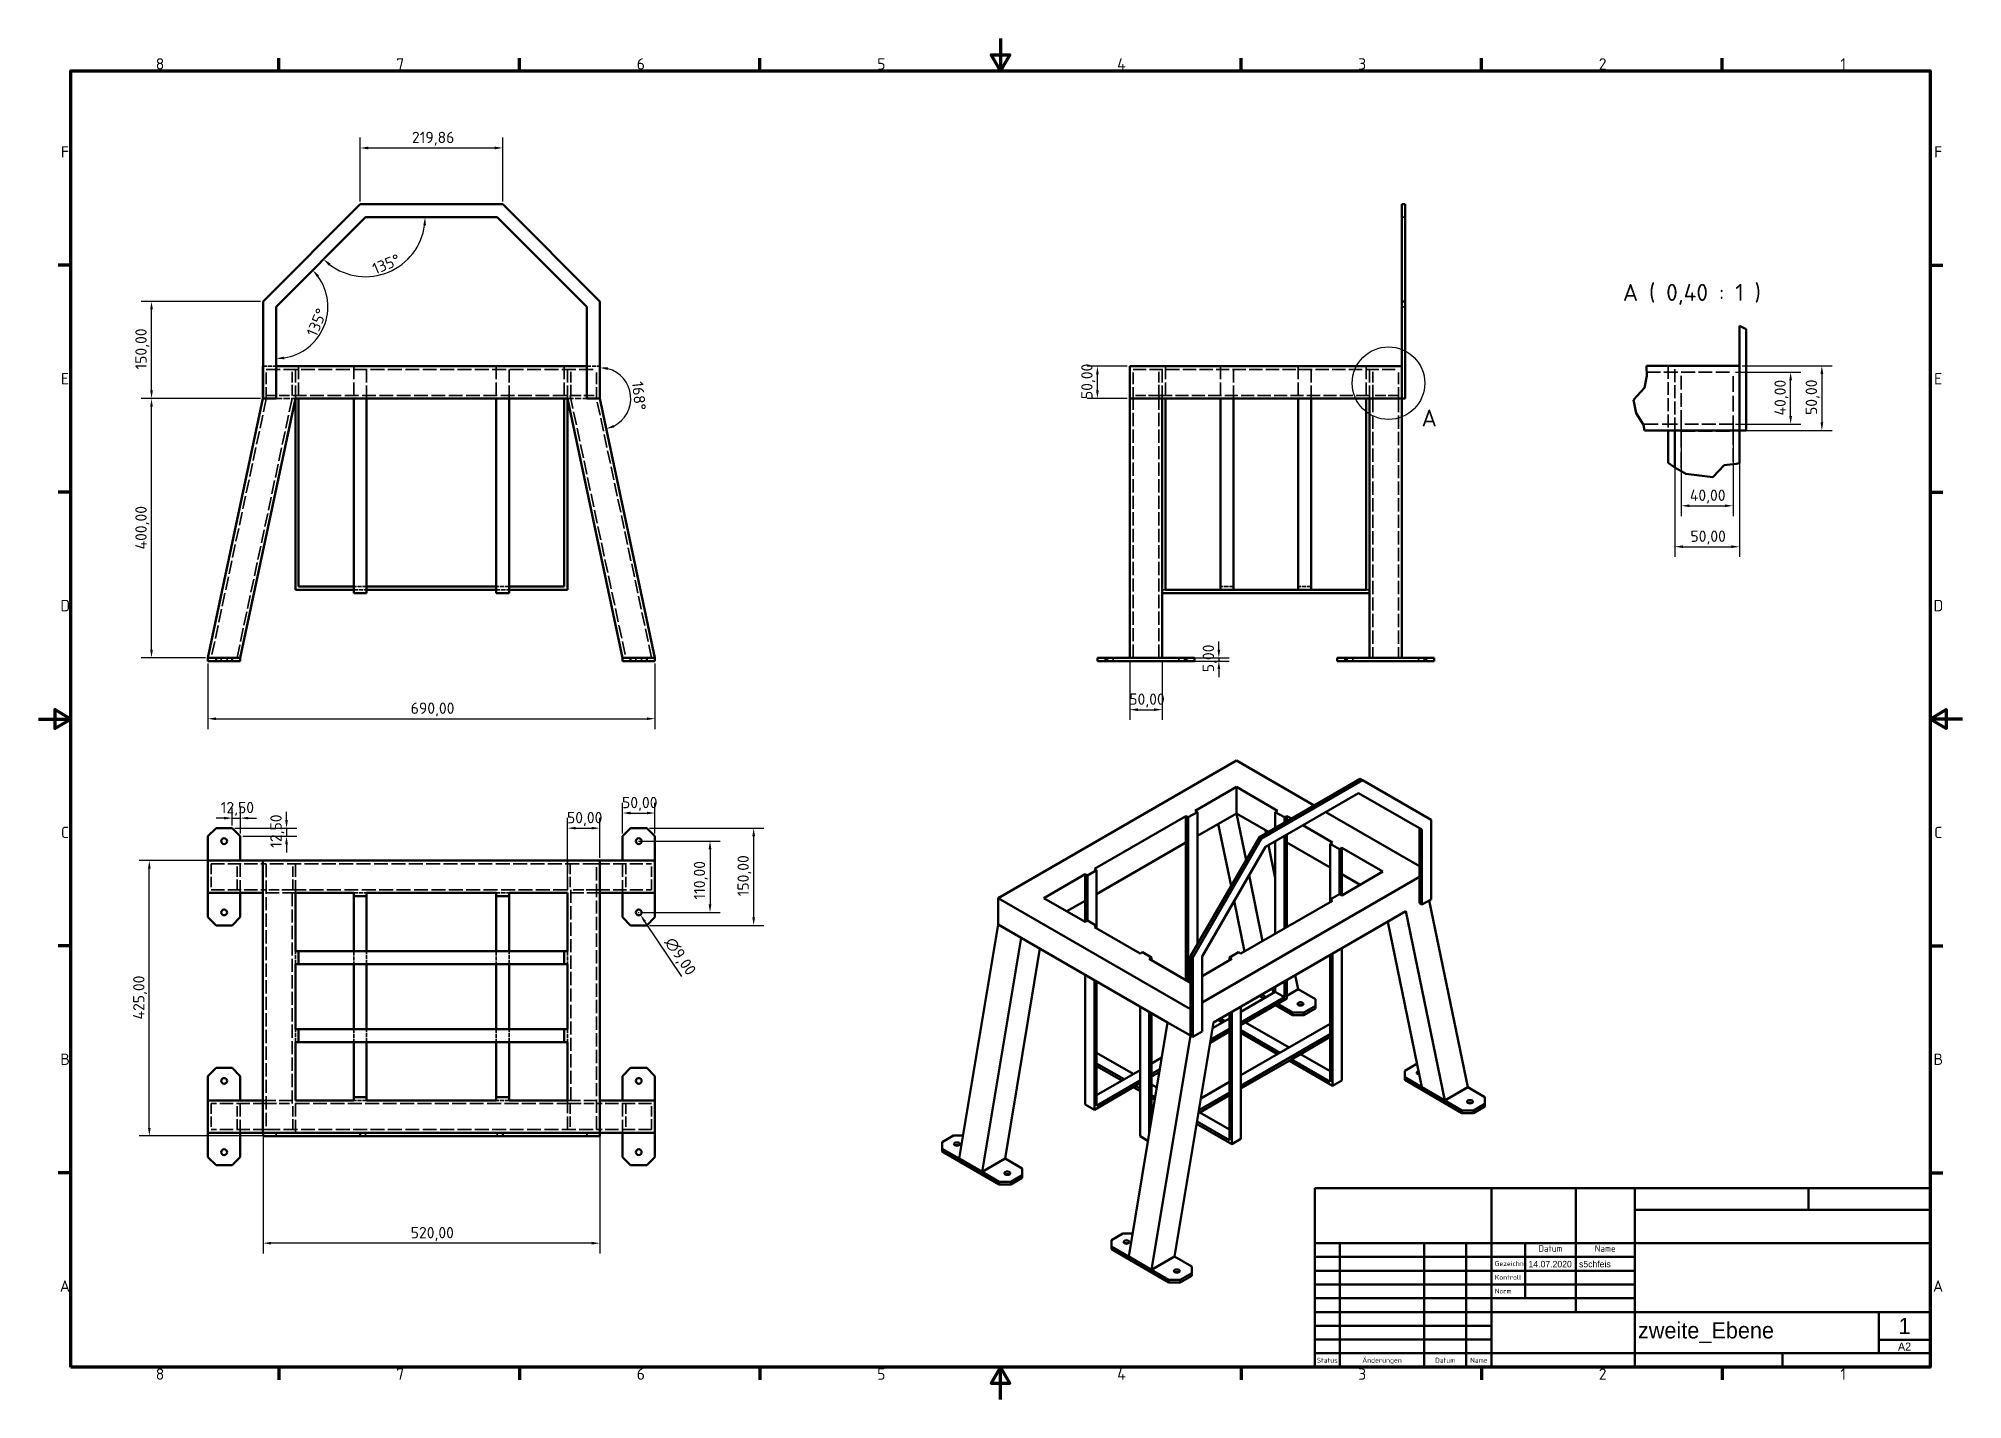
# Model space of a CAD drawing. Header units: millimetres. Extents: x 0 to 2970, y 0 to 2100.
import ezdxf
from ezdxf.enums import TextEntityAlignment as Align

# ---------------------------------------------------------------- set-up
doc = ezdxf.new("R2018")
doc.units = ezdxf.units.MM
doc.header["$LTSCALE"] = 5
doc.linetypes.add('DASHED', pattern=[0.2067, 0.1654, -0.0413])
for name, color, linetype, lineweight in [('Bemaßung (ISO)', 7, 'Continuous', 25), ('Bruchlinie (ISO)', 7, 'Continuous', 50), ('Detailumgrenzung (ISO)', 7, 'Continuous', 25), ('Rahmen (ISO)', 7, 'Continuous', 70), ('Sichtbar (ISO)', 7, 'Continuous', 50), ('Symbol (ISO)', 7, 'Continuous', 25), ('Titel (ISO)', 7, 'Continuous', 50), ('Verdeckt (ISO)', 7, 'DASHED', 35)]:
    doc.layers.add(name, color=color, linetype=linetype, lineweight=lineweight)
doc.styles.add('Bezeichnungstext (DIN)', font='isocpeur.ttf')
doc.styles.add('Notiztext (DIN)', font='isocpeur.ttf')
doc.styles.add('Textstil11', font='isocpeur.ttf')
doc.styles.add('Textstil13', font='isocpeur.ttf')
doc.styles.add('Textstil14', font='isocpeur.ttf')
doc.styles.add('Textstil19', font='isocpeur.ttf')
doc.dimstyles.new('Standard (DIN)', dxfattribs={"dimscale": 5, "dimtxt": 3.5, "dimasz": 2.5, "dimexe": 3.175, "dimexo": 0.8, "dimgap": 0.8, "dimtad": 1, "dimrnd": 1e-08, "dimzin": 0, "dimtxsty": 'Notiztext (DIN)', "dimcen": 0.09, "dimdle": 10, "dimclrd": 256, "dimclre": 256, "dimclrt": 256, "dimadec": 0, "dimazin": 0, "dimtfac": 1, "dimtmove": 0, "dimatfit": 3, "dimfxl": 1, "dimtolj": 1, "dimtzin": 0, "dimlwd": -1, "dimlwe": -1, "dimarcsym": 0})

msp = doc.modelspace()

# ---------------------------------------------------------------- texts
at = {"layer": 'Symbol (ISO)', "insert": (2445.682, 1688.982), "char_height": 26.25, "attachment_point": 7, "style": 'Bezeichnungstext (DIN)'}
msp.add_mtext('A ( 0,40 : 1 )', dxfattribs=at)

# ---------------------------------------------------------------- blocks, each defined once
blk = doc.blocks.new('Ränder Vorgaberahmen')
at = {"layer": 'Rahmen (ISO)'}
for p, q in [((74.25, 410), (74.25, 413.9)), ((148.5, 410), (148.5, 413.9)), ((222.75, 410), (222.75, 413.9)), ((371.25, 410), (371.25, 413.9)), ((445.5, 410), (445.5, 413.9)), ((519.75, 410), (519.75, 413.9)), ((10, 350), (6.1, 350)), ((584, 350), (587.9, 350)), ((10, 280), (6.1, 280)), ((584, 280), (587.9, 280)), ((10, 140), (6.1, 140)), ((584, 140), (587.9, 140)), ((10, 70), (6.1, 70)), ((584, 70), (587.9, 70)), ((74.25, 10), (74.25, 6.1)), ((148.5, 10), (148.5, 6.1)), ((222.75, 10), (222.75, 6.1)), ((371.25, 10), (371.25, 6.1)), ((445.5, 10), (445.5, 6.1)), ((519.75, 10), (519.75, 6.1))]:
    blk.add_line(p, q, dxfattribs=at)
at = {"layer": 'Rahmen (ISO)', "flags": 128}
for points in [[(297, 420), (297, 410), (294.11, 415), (299.89, 415), (297, 410)], [(10, 10), (10, 410), (584, 410), (584, 10), (10, 10)], [(0, 210), (10, 210), (5, 212.89), (5, 207.11), (10, 210)], [(594, 210), (584, 210), (589, 212.89), (589, 207.11), (584, 210)], [(297, 0), (297, 10), (294.11, 5), (299.89, 5), (297, 10)]]:
    blk.add_lwpolyline(points, dxfattribs=at)
at = {"layer": 'Rahmen (ISO)', "char_height": 3.5, "attachment_point": 7, "style": 'Notiztext (DIN)'}
for s, insert in [('8', (36.2, 410.4)), ('7', (110.45, 410.4)), ('6', (184.7, 410.4)), ('5', (258.95, 410.4)), ('4', (333.03, 410.4)), ('3', (407.45, 410.4)), ('2', (481.7, 410.4)), ('1', (556.3, 410.4)), ('F', (6.93, 383.25)), ('F', (585.23, 383.25)), ('E', (6.93, 313.25)), ('E', (585.23, 313.25)), ('D', (6.75, 243.25)), ('D', (585.05, 243.25)), ('C', (6.93, 173.25)), ('C', (585.23, 173.25)), ('B', (6.75, 103.25)), ('B', (585.05, 103.25)), ('A', (6.58, 33.25)), ('A', (584.88, 33.25)), ('8', (36.2, 6.1)), ('7', (110.45, 6.1)), ('6', (184.7, 6.1)), ('5', (258.95, 6.1)), ('4', (333.03, 6.1)), ('3', (407.45, 6.1)), ('2', (481.7, 6.1)), ('1', (556.3, 6.1))]:
    blk.add_mtext(s, dxfattribs=dict(at, insert=insert))
blk = doc.blocks.new('Schriftfelder DIN')
at = {"layer": 'Titel (ISO)'}
for p, q in [((288.4, 155.08), (98.4, 155.08)), ((98.4, 155.08), (98.4, 99.83)), ((153, 99.83), (153, 155.08)), ((179, 138.08), (179, 155.08)), ((197.2, 99.83), (197.2, 155.08)), ((250.8, 148.33), (250.8, 155.08)), ((288.4, 99.83), (288.4, 155.08)), ((197.2, 148.33), (288.4, 148.33)), ((98.4, 138.08), (288.4, 138.08)), ((106.2, 99.83), (106.2, 138.08)), ((132.2, 99.83), (132.2, 138.08)), ((145.2, 99.83), (145.2, 138.08)), ((163.4, 121.08), (163.4, 138.08)), ((179, 116.83), (179, 138.08)), ((98.4, 133.83), (153, 133.83)), ((153, 133.83), (197.2, 133.83)), ((98.4, 129.58), (153, 129.58)), ((98.4, 125.33), (153, 125.33)), ((153, 129.58), (197.2, 129.58)), ((153, 125.33), (197.2, 125.33)), ((98.4, 121.08), (153, 121.08)), ((153, 121.08), (197.2, 121.08)), ((98.4, 116.83), (153, 116.83)), ((153, 116.83), (288.4, 116.83)), ((272.6, 104.08), (272.6, 116.83)), ((98.4, 112.58), (153, 112.58)), ((153, 108.33), (98.4, 108.33)), ((272.6, 108.22), (288.4, 108.22)), ((98.4, 104.08), (153, 104.08)), ((153, 104.08), (197.2, 104.08)), ((197.2, 104.08), (288.4, 104.08)), ((242.8, 99.83), (242.8, 104.08)), ((98.4, 99.83), (288.4, 99.83))]:
    blk.add_line(p, q, dxfattribs=at)
at = {"layer": 'Titel (ISO)', "style": 'Textstil14'}
for s, p in [('Datum', (171.2, 134.83)), ('Name', (188.1, 134.83))]:
    blk.add_text(s, height=2, dxfattribs=at).set_placement(p, align=Align.BOTTOM_CENTER)
at = {"layer": 'Titel (ISO)', "style": 'Textstil13'}
for s, p in [('Gezeichn', (154, 130.58)), ('Kontroll', (154, 126.33)), ('Norm', (154, 122.08))]:
    blk.add_text(s, height=1.5, dxfattribs=at).set_placement(p, align=Align.BOTTOM_LEFT)
for s, p in [('Status', (102.3, 101.95)), ('Änderungen', (119.2, 101.95)), ('Datum', (138.7, 101.95)), ('Name', (149.1, 101.95))]:
    blk.add_text(s, height=1.5, dxfattribs=at).set_placement(p, align=Align.MIDDLE_CENTER)
at = {"layer": 'Titel (ISO)', "style": 'Textstil14'}
for tag, p in [('ERSTELLUNGSDATUM', (164.4, 130.58)), ('AUTOR', (180, 130.58)), ('KONTROLLDATUM', (164.4, 126.33)), ('KONTROLLIERT_VON', (180, 126.33)), ('GENEHM.DAT._KONSTR.', (164.4, 122.08)), ('KONSTR._GEN._VON', (180, 122.08))]:
    blk.add_attdef(tag, text='', height=2, dxfattribs=at).set_placement(p, align=Align.BOTTOM_LEFT)
at = {"layer": 'Titel (ISO)', "style": 'Textstil11'}
for tag, p in [('TITEL', (198.2, 127.45)), ('BAUTEILNUMMER', (198.2, 110.45))]:
    blk.add_attdef(tag, text='', height=5, dxfattribs=at).set_placement(p, align=Align.MIDDLE_LEFT)
at = {"layer": 'Titel (ISO)'}
for tag, height, style, p in [('Blattnummer', 5, 'Textstil11', (280.5, 112.52)), ('Blattgröße', 2.49, 'Textstil19', (280.5, 106.15))]:
    blk.add_attdef(tag, text='', height=height, dxfattribs=dict(at, style=style)).set_placement(p, align=Align.MIDDLE_CENTER)
blk = doc.blocks.new('*D5')
at = {"layer": 'Bemaßung (ISO)', "transparency": 16777216}
for p, q in [((901.6, 873.1), (901.6, 920.7)), ((951.6, 873.1), (951.6, 920.7)), ((914.1, 904.9), (939.1, 904.9))]:
    blk.add_line(p, q, dxfattribs=at)
for points in [[(914.1, 907), (914.1, 902.8), (901.6, 904.9)], [(939.1, 907), (939.1, 902.8), (951.6, 904.9)]]:
    blk.add_solid(points, dxfattribs=at)
at = {"layer": 'Defpoints', "color": 0, "transparency": 16777216}
for p in [(951.6, 904.9), (901.6, 869.1), (951.6, 869.1)]:
    blk.add_point(p, dxfattribs=at)
at = {"layer": 'Bemaßung (ISO)', "transparency": 16777216, "insert": (900.8, 929.9), "char_height": 17.5, "attachment_point": 1, "style": 'Notiztext (DIN)'}
blk.add_mtext('\\A1;50,00', dxfattribs=at)
blk = doc.blocks.new('*D6')
at = {"layer": 'Bemaßung (ISO)', "transparency": 16777216}
for p, q in [((926.1, 861.6), (1052.4, 861.6)), ((1036.6, 849.1), (1036.6, 764.1)), ((930.6, 751.6), (1052.4, 751.6))]:
    blk.add_line(p, q, dxfattribs=at)
for points in [[(1034.5, 849.1), (1038.7, 849.1), (1036.6, 861.6)], [(1034.5, 764.1), (1038.7, 764.1), (1036.6, 751.6)]]:
    blk.add_solid(points, dxfattribs=at)
at = {"layer": 'Defpoints', "color": 0, "transparency": 16777216}
for p in [(922.1, 861.6), (926.6, 751.6), (1036.6, 751.6)]:
    blk.add_point(p, dxfattribs=at)
at = {"layer": 'Bemaßung (ISO)', "transparency": 16777216, "insert": (1011.6, 771.4), "char_height": 17.5, "attachment_point": 1, "rotation": 90, "style": 'Notiztext (DIN)'}
blk.add_mtext('\\A1;110,00', dxfattribs=at)
blk = doc.blocks.new('*D7')
at = {"layer": 'Bemaßung (ISO)', "transparency": 16777216}
for p, q in [((926.1, 751.6), (927, 751.6)), ((926.6, 751.1), (926.6, 752)), ((993, 652.6), (936, 737.4))]:
    blk.add_line(p, q, dxfattribs=at)
blk.add_solid([(937.8, 738.6), (934.3, 736.3), (929.1, 747.8)], dxfattribs=at)
at = {"layer": 'Defpoints', "color": 0, "transparency": 16777216}
for p in [(924.1, 755.3), (929.1, 747.8)]:
    blk.add_point(p, dxfattribs=at)
at = {"layer": 'Bemaßung (ISO)', "transparency": 16777216, "insert": (980.8, 715.6), "char_height": 17.5, "attachment_point": 1, "rotation": 303.8583, "style": 'Notiztext (DIN)'}
blk.add_mtext('\\A1;∅9,00', dxfattribs=at)
blk = doc.blocks.new('*D8')
at = {"layer": 'Bemaßung (ISO)', "transparency": 16777216}
for p, q in [((943.1, 881.6), (1119.9, 881.6)), ((1104, 744.1), (1104, 869.1)), ((943.1, 731.6), (1119.9, 731.6))]:
    blk.add_line(p, q, dxfattribs=at)
for points in [[(1101.9, 869.1), (1106.1, 869.1), (1104, 881.6)], [(1101.9, 744.1), (1106.1, 744.1), (1104, 731.6)]]:
    blk.add_solid(points, dxfattribs=at)
at = {"layer": 'Defpoints', "color": 0, "transparency": 16777216}
for p in [(939.1, 881.6), (1104, 881.6), (939.1, 731.6)]:
    blk.add_point(p, dxfattribs=at)
at = {"layer": 'Bemaßung (ISO)', "transparency": 16777216, "insert": (1079, 776.4), "char_height": 17.5, "attachment_point": 1, "rotation": 90, "style": 'Notiztext (DIN)'}
blk.add_mtext('\\A1;150,00', dxfattribs=at)
blk = doc.blocks.new('*D9')
at = {"layer": 'Bemaßung (ISO)', "transparency": 16777216}
for p, q in [((286.6, 897.1), (274.1, 897.1)), ((299.1, 885.6), (299.1, 912.9)), ((299.1, 897.1), (311.6, 897.1)), ((311.6, 873.1), (311.6, 912.9)), ((324.1, 897.1), (336.6, 897.1))]:
    blk.add_line(p, q, dxfattribs=at)
for points in [[(286.6, 899.1), (286.6, 895), (299.1, 897.1)], [(324.1, 899.1), (324.1, 895), (311.6, 897.1)]]:
    blk.add_solid(points, dxfattribs=at)
at = {"layer": 'Defpoints', "color": 0, "transparency": 16777216}
for p in [(311.6, 897.1), (299.1, 881.6), (311.6, 869.1)]:
    blk.add_point(p, dxfattribs=at)
at = {"layer": 'Bemaßung (ISO)', "transparency": 16777216, "insert": (281.3, 922.1), "char_height": 17.5, "attachment_point": 1, "style": 'Notiztext (DIN)'}
blk.add_mtext('\\A1;12,50', dxfattribs=at)
blk = doc.blocks.new('*D10')
at = {"layer": 'Bemaßung (ISO)', "transparency": 16777216}
for p, q in [((382.9, 894.1), (382.9, 906.6)), ((303.1, 881.6), (398.8, 881.6)), ((315.6, 869.1), (398.8, 869.1)), ((382.9, 881.6), (382.9, 869.1)), ((382.9, 856.6), (382.9, 844.1))]:
    blk.add_line(p, q, dxfattribs=at)
for points in [[(380.8, 894.1), (385, 894.1), (382.9, 881.6)], [(380.8, 856.6), (385, 856.6), (382.9, 869.1)]]:
    blk.add_solid(points, dxfattribs=at)
at = {"layer": 'Defpoints', "color": 0, "transparency": 16777216}
for p in [(299.1, 881.6), (311.6, 869.1), (382.9, 869.1)]:
    blk.add_point(p, dxfattribs=at)
at = {"layer": 'Bemaßung (ISO)', "transparency": 16777216, "insert": (357.9, 851.3), "char_height": 17.5, "attachment_point": 1, "rotation": 90, "style": 'Notiztext (DIN)'}
blk.add_mtext('\\A1;12,50', dxfattribs=at)
blk = doc.blocks.new('*D11')
at = {"layer": 'Bemaßung (ISO)', "transparency": 16777216}
for p, q in [((346.6, 407.6), (346.6, 225.3)), ((866.6, 407.6), (866.6, 225.3)), ((854.1, 241.2), (359.1, 241.2))]:
    blk.add_line(p, q, dxfattribs=at)
for points in [[(359.1, 243.3), (359.1, 239.1), (346.6, 241.2)], [(854.1, 243.3), (854.1, 239.1), (866.6, 241.2)]]:
    blk.add_solid(points, dxfattribs=at)
at = {"layer": 'Defpoints', "color": 0, "transparency": 16777216}
for p in [(346.6, 411.6), (866.6, 411.6), (346.6, 241.2)]:
    blk.add_point(p, dxfattribs=at)
at = {"layer": 'Bemaßung (ISO)', "transparency": 16777216, "insert": (574.6, 266.2), "char_height": 17.5, "attachment_point": 1, "style": 'Notiztext (DIN)'}
blk.add_mtext('\\A1;520,00', dxfattribs=at)
blk = doc.blocks.new('*D12')
at = {"layer": 'Bemaßung (ISO)', "transparency": 16777216}
for p, q in [((1822.1, 1156.9), (1822.1, 1169.4)), ((1776.1, 1144.4), (1837.9, 1144.4)), ((1776.1, 1139.4), (1837.9, 1139.4)), ((1822.1, 1144.4), (1822.1, 1139.4)), ((1822.1, 1126.9), (1822.1, 1114.4))]:
    blk.add_line(p, q, dxfattribs=at)
for points in [[(1820, 1156.9), (1824.2, 1156.9), (1822.1, 1144.4)], [(1820, 1126.9), (1824.2, 1126.9), (1822.1, 1139.4)]]:
    blk.add_solid(points, dxfattribs=at)
at = {"layer": 'Defpoints', "color": 0, "transparency": 16777216}
for p in [(1772.1, 1144.4), (1772.1, 1139.4), (1822.1, 1139.4)]:
    blk.add_point(p, dxfattribs=at)
at = {"layer": 'Bemaßung (ISO)', "transparency": 16777216, "insert": (1797.1, 1122.2), "char_height": 17.5, "attachment_point": 1, "rotation": 90, "style": 'Notiztext (DIN)'}
blk.add_mtext('\\A1;5,00', dxfattribs=at)
blk = doc.blocks.new('*D13')
at = {"layer": 'Bemaßung (ISO)', "transparency": 16777216}
for p, q in [((342.6, 831.6), (155.2, 831.6)), ((171.1, 419.1), (171.1, 819.1)), ((492.7, 406.6), (155.2, 406.6))]:
    blk.add_line(p, q, dxfattribs=at)
for points in [[(169, 819.1), (173.2, 819.1), (171.1, 831.6)], [(169, 419.1), (173.2, 419.1), (171.1, 406.6)]]:
    blk.add_solid(points, dxfattribs=at)
at = {"layer": 'Defpoints', "color": 0, "transparency": 16777216}
for p in [(171.1, 831.6), (346.6, 831.6), (496.7, 406.6)]:
    blk.add_point(p, dxfattribs=at)
at = {"layer": 'Bemaßung (ISO)', "transparency": 16777216, "insert": (146.1, 586.3), "char_height": 17.5, "attachment_point": 1, "rotation": 90, "style": 'Notiztext (DIN)'}
blk.add_mtext('\\A1;425,00', dxfattribs=at)
blk = doc.blocks.new('*D14')
at = {"layer": 'Bemaßung (ISO)', "transparency": 16777216}
for p, q in [((342.7, 1544.4), (158.6, 1544.4)), ((174.5, 1156.9), (174.5, 1531.9)), ((257.6, 1144.4), (158.6, 1144.4))]:
    blk.add_line(p, q, dxfattribs=at)
for points in [[(172.4, 1531.9), (176.5, 1531.9), (174.5, 1544.4)], [(172.4, 1156.9), (176.5, 1156.9), (174.5, 1144.4)]]:
    blk.add_solid(points, dxfattribs=at)
at = {"layer": 'Defpoints', "color": 0, "transparency": 16777216}
for p in [(174.5, 1544.4), (346.7, 1544.4), (261.6, 1144.4)]:
    blk.add_point(p, dxfattribs=at)
at = {"layer": 'Bemaßung (ISO)', "transparency": 16777216, "insert": (149.5, 1311.6), "char_height": 17.5, "attachment_point": 1, "rotation": 90, "style": 'Notiztext (DIN)'}
blk.add_mtext('\\A1;400,00', dxfattribs=at)
blk = doc.blocks.new('*D15')
at = {"layer": 'Bemaßung (ISO)', "transparency": 16777216}
for p, q in [((261.6, 1135.4), (261.6, 1034.5)), ((951.6, 1135.4), (951.6, 1034.5)), ((274.1, 1050.4), (939.1, 1050.4))]:
    blk.add_line(p, q, dxfattribs=at)
for points in [[(274.1, 1052.5), (274.1, 1048.3), (261.6, 1050.4)], [(939.1, 1052.5), (939.1, 1048.3), (951.6, 1050.4)]]:
    blk.add_solid(points, dxfattribs=at)
at = {"layer": 'Defpoints', "color": 0, "transparency": 16777216}
for p in [(261.6, 1139.4), (951.6, 1139.4), (951.6, 1050.4)]:
    blk.add_point(p, dxfattribs=at)
at = {"layer": 'Bemaßung (ISO)', "transparency": 16777216, "insert": (574.6, 1075.4), "char_height": 17.5, "attachment_point": 1, "style": 'Notiztext (DIN)'}
blk.add_mtext('\\A1;690,00', dxfattribs=at)
blk = doc.blocks.new('*D16')
at = {"layer": 'Bemaßung (ISO)', "transparency": 16777216}
blk.add_arc((866.6, 1544.4), 47.7, 297.0401, 74.9568, dxfattribs=at)
for points in [[(878.7, 1588.5), (879.2, 1592.6), (866.6, 1592.2)], [(889, 1499.9), (887.6, 1503.8), (876.5, 1497.7)]]:
    blk.add_solid(points, dxfattribs=at)
at = {"layer": 'Defpoints', "color": 0, "transparency": 16777216}
for p in [(866.6, 1548.4), (866.6, 1544.4), (910.8, 1526.5), (951.6, 1144.4)]:
    blk.add_point(p, dxfattribs=at)
at = {"layer": 'Bemaßung (ISO)', "transparency": 16777216, "insert": (933.3, 1571.7), "char_height": 17.5, "attachment_point": 1, "rotation": 275.9984, "style": 'Notiztext (DIN)'}
blk.add_mtext('\\A1;168°', dxfattribs=at)
blk = doc.blocks.new('*D17')
at = {"layer": 'Bemaßung (ISO)', "transparency": 16777216}
for p, q in [((342.7, 1694.4), (158.6, 1694.4)), ((174.5, 1556.9), (174.5, 1681.9)), ((342.7, 1544.4), (158.6, 1544.4))]:
    blk.add_line(p, q, dxfattribs=at)
for points in [[(172.4, 1681.9), (176.6, 1681.9), (174.5, 1694.4)], [(172.4, 1556.9), (176.6, 1556.9), (174.5, 1544.4)]]:
    blk.add_solid(points, dxfattribs=at)
at = {"layer": 'Defpoints', "color": 0, "transparency": 16777216}
for p in [(174.5, 1694.4), (346.7, 1694.4), (346.7, 1544.4)]:
    blk.add_point(p, dxfattribs=at)
at = {"layer": 'Bemaßung (ISO)', "transparency": 16777216, "insert": (149.5, 1589.2), "char_height": 17.5, "attachment_point": 1, "rotation": 90, "style": 'Notiztext (DIN)'}
blk.add_mtext('\\A1;150,00', dxfattribs=at)
blk = doc.blocks.new('*D18')
at = {"layer": 'Bemaßung (ISO)', "transparency": 16777216}
blk.add_arc((366.7, 1686.1), 80, 278.9616, 36.0384, dxfattribs=at)
for points in [[(429.8, 1731.8), (433, 1734.5), (423.3, 1742.7)], [(379.3, 1605), (379, 1609.2), (366.7, 1606.1)]]:
    blk.add_solid(points, dxfattribs=at)
at = {"layer": 'Defpoints', "color": 0, "transparency": 16777216}
for p in [(366.7, 1686.1), (369.5, 1689), (423.3, 1629.6), (366.7, 1544.4)]:
    blk.add_point(p, dxfattribs=at)
at = {"layer": 'Bemaßung (ISO)', "transparency": 16777216, "insert": (413.1, 1645.1), "char_height": 17.5, "attachment_point": 1, "rotation": 67.5, "style": 'Notiztext (DIN)'}
blk.add_mtext('\\A1;135°', dxfattribs=at)
blk = doc.blocks.new('*D19')
at = {"layer": 'Bemaßung (ISO)', "transparency": 16777216}
blk.add_arc((505, 1824.4), 91.9, 232.7972, 352.2028, dxfattribs=at)
for points in [[(594, 1812.1), (598.1, 1811.8), (596.9, 1824.4)], [(448, 1749.6), (450.8, 1752.8), (440, 1759.4)]]:
    blk.add_solid(points, dxfattribs=at)
at = {"layer": 'Defpoints', "color": 0, "transparency": 16777216}
for p in [(505, 1824.4), (509, 1824.4), (505, 1732.5), (366.7, 1686.1)]:
    blk.add_point(p, dxfattribs=at)
at = {"layer": 'Bemaßung (ISO)', "transparency": 16777216, "insert": (513.3, 1751.6), "char_height": 17.5, "attachment_point": 1, "rotation": 22.5, "style": 'Notiztext (DIN)'}
blk.add_mtext('\\A1;135°', dxfattribs=at)
blk = doc.blocks.new('*D20')
at = {"layer": 'Bemaßung (ISO)', "transparency": 16777216}
for p, q in [((496.7, 1848.4), (496.7, 1947)), ((509.2, 1931.1), (704.1, 1931.1)), ((716.6, 1848.4), (716.6, 1947))]:
    blk.add_line(p, q, dxfattribs=at)
for points in [[(509.2, 1933.2), (509.2, 1929), (496.7, 1931.1)], [(704.1, 1933.2), (704.1, 1929), (716.6, 1931.1)]]:
    blk.add_solid(points, dxfattribs=at)
at = {"layer": 'Defpoints', "color": 0, "transparency": 16777216}
for p in [(716.6, 1931.1), (496.7, 1844.4), (716.6, 1844.4)]:
    blk.add_point(p, dxfattribs=at)
at = {"layer": 'Bemaßung (ISO)', "transparency": 16777216, "insert": (576.5, 1956.1), "char_height": 17.5, "attachment_point": 1, "style": 'Notiztext (DIN)'}
blk.add_mtext('\\A1;219,86', dxfattribs=at)
blk = doc.blocks.new('*D21')
at = {"layer": 'Bemaßung (ISO)', "transparency": 16777216}
for p, q in [((1680.6, 1594.4), (1618.7, 1594.4)), ((1634.6, 1556.9), (1634.6, 1581.9)), ((1680.6, 1544.4), (1618.7, 1544.4))]:
    blk.add_line(p, q, dxfattribs=at)
for points in [[(1632.5, 1581.9), (1636.7, 1581.9), (1634.6, 1594.4)], [(1632.5, 1556.9), (1636.7, 1556.9), (1634.6, 1544.4)]]:
    blk.add_solid(points, dxfattribs=at)
at = {"layer": 'Defpoints', "color": 0, "transparency": 16777216}
for p in [(1634.6, 1594.4), (1684.6, 1594.4), (1684.6, 1544.4)]:
    blk.add_point(p, dxfattribs=at)
at = {"layer": 'Bemaßung (ISO)', "transparency": 16777216, "insert": (1609.6, 1543.6), "char_height": 17.5, "attachment_point": 1, "rotation": 90, "style": 'Notiztext (DIN)'}
blk.add_mtext('\\A1;50,00', dxfattribs=at)
blk = doc.blocks.new('*D22')
at = {"layer": 'Bemaßung (ISO)', "transparency": 16777216}
for p, q in [((816.6, 785.6), (816.6, 897.4)), ((866.6, 835.6), (866.6, 897.4)), ((829.1, 881.6), (854.1, 881.6))]:
    blk.add_line(p, q, dxfattribs=at)
for points in [[(829.1, 883.6), (829.1, 879.5), (816.6, 881.6)], [(854.1, 883.6), (854.1, 879.5), (866.6, 881.6)]]:
    blk.add_solid(points, dxfattribs=at)
at = {"layer": 'Defpoints', "color": 0, "transparency": 16777216}
for p in [(866.6, 881.6), (866.6, 831.6), (816.6, 781.6)]:
    blk.add_point(p, dxfattribs=at)
at = {"layer": 'Bemaßung (ISO)', "transparency": 16777216, "insert": (815.8, 906.6), "char_height": 17.5, "attachment_point": 1, "style": 'Notiztext (DIN)'}
blk.add_mtext('\\A1;50,00', dxfattribs=at)
blk = doc.blocks.new('*D23')
at = {"layer": 'Bemaßung (ISO)', "transparency": 16777216}
for p, q in [((1684.6, 1140.4), (1684.6, 1048.5)), ((1734.6, 1140.4), (1734.6, 1048.5)), ((1697.1, 1064.4), (1722.1, 1064.4))]:
    blk.add_line(p, q, dxfattribs=at)
for points in [[(1697.1, 1066.5), (1697.1, 1062.3), (1684.6, 1064.4)], [(1722.1, 1066.5), (1722.1, 1062.3), (1734.6, 1064.4)]]:
    blk.add_solid(points, dxfattribs=at)
at = {"layer": 'Defpoints', "color": 0, "transparency": 16777216}
for p in [(1684.6, 1144.4), (1734.6, 1144.4), (1734.6, 1064.4)]:
    blk.add_point(p, dxfattribs=at)
at = {"layer": 'Bemaßung (ISO)', "transparency": 16777216, "insert": (1683.8, 1089.4), "char_height": 17.5, "attachment_point": 1, "style": 'Notiztext (DIN)'}
blk.add_mtext('\\A1;50,00', dxfattribs=at)
blk = doc.blocks.new('2DDetail0')
at = {"layer": 'Detailumgrenzung (ISO)'}
blk.add_circle((416.79, 313.65), 11.2, dxfattribs=at)
at = {"layer": 'Detailumgrenzung (ISO)', "insert": (426.99, 300.26), "char_height": 5.25, "attachment_point": 7, "style": 'Bezeichnungstext (DIN)'}
blk.add_mtext('A', dxfattribs=at)
blk = doc.blocks.new('*D25')
at = {"layer": 'Bemaßung (ISO)', "transparency": 16777216}
for p, q in [((2525.8, 1491), (2525.8, 1300)), ((2625.8, 1491), (2625.8, 1300)), ((2538.3, 1315.8), (2613.3, 1315.8))]:
    blk.add_line(p, q, dxfattribs=at)
for points in [[(2538.3, 1317.9), (2538.3, 1313.8), (2525.8, 1315.8)], [(2613.3, 1317.9), (2613.3, 1313.8), (2625.8, 1315.8)]]:
    blk.add_solid(points, dxfattribs=at)
at = {"layer": 'Defpoints', "color": 0, "transparency": 16777216}
for p in [(2525.8, 1495), (2625.8, 1495), (2625.8, 1315.8)]:
    blk.add_point(p, dxfattribs=at)
at = {"layer": 'Bemaßung (ISO)', "transparency": 16777216, "insert": (2550, 1340.8), "char_height": 17.5, "attachment_point": 1, "style": 'Notiztext (DIN)'}
blk.add_mtext('\\A1;50,00', dxfattribs=at)
blk = doc.blocks.new('*D26')
at = {"layer": 'Bemaßung (ISO)', "transparency": 16777216}
for p, q in [((2535.8, 1501), (2535.8, 1363.1)), ((2615.8, 1489.9), (2615.8, 1363.1)), ((2548.3, 1379), (2603.3, 1379))]:
    blk.add_line(p, q, dxfattribs=at)
for points in [[(2548.3, 1381.1), (2548.3, 1376.9), (2535.8, 1379)], [(2603.3, 1381.1), (2603.3, 1376.9), (2615.8, 1379)]]:
    blk.add_solid(points, dxfattribs=at)
at = {"layer": 'Defpoints', "color": 0, "transparency": 16777216}
for p in [(2535.8, 1505), (2615.8, 1493.9), (2615.8, 1379)]:
    blk.add_point(p, dxfattribs=at)
at = {"layer": 'Bemaßung (ISO)', "transparency": 16777216, "insert": (2549.1, 1404), "char_height": 17.5, "attachment_point": 1, "style": 'Notiztext (DIN)'}
blk.add_mtext('\\A1;40,00', dxfattribs=at)
blk = doc.blocks.new('*D27')
at = {"layer": 'Bemaßung (ISO)', "transparency": 16777216}
for p, q in [((2619.8, 1585), (2720.6, 1585)), ((2704.7, 1517.5), (2704.7, 1572.5)), ((2619.8, 1505), (2720.6, 1505))]:
    blk.add_line(p, q, dxfattribs=at)
for points in [[(2702.6, 1572.5), (2706.8, 1572.5), (2704.7, 1585)], [(2702.6, 1517.5), (2706.8, 1517.5), (2704.7, 1505)]]:
    blk.add_solid(points, dxfattribs=at)
at = {"layer": 'Defpoints', "color": 0, "transparency": 16777216}
for p in [(2615.8, 1585), (2704.7, 1585), (2615.8, 1505)]:
    blk.add_point(p, dxfattribs=at)
at = {"layer": 'Bemaßung (ISO)', "transparency": 16777216, "insert": (2679.7, 1518.3), "char_height": 17.5, "attachment_point": 1, "rotation": 90, "style": 'Notiztext (DIN)'}
blk.add_mtext('\\A1;40,00', dxfattribs=at)
blk = doc.blocks.new('*D28')
at = {"layer": 'Bemaßung (ISO)', "transparency": 16777216}
for p, q in [((2629.8, 1595), (2768.8, 1595)), ((2752.9, 1582.5), (2752.9, 1507.5)), ((2629.8, 1495), (2768.8, 1495))]:
    blk.add_line(p, q, dxfattribs=at)
for points in [[(2750.8, 1582.5), (2755, 1582.5), (2752.9, 1595)], [(2750.8, 1507.5), (2755, 1507.5), (2752.9, 1495)]]:
    blk.add_solid(points, dxfattribs=at)
at = {"layer": 'Defpoints', "color": 0, "transparency": 16777216}
for p in [(2625.8, 1595), (2625.8, 1495), (2752.9, 1495)]:
    blk.add_point(p, dxfattribs=at)
at = {"layer": 'Bemaßung (ISO)', "transparency": 16777216, "insert": (2727.9, 1519.1), "char_height": 17.5, "attachment_point": 1, "rotation": 90, "style": 'Notiztext (DIN)'}
blk.add_mtext('\\A1;50,00', dxfattribs=at)

# ---------------------------------------------------------------- dimensions: what is measured, and where the dimension line sits
at = {"layer": 'Bemaßung (ISO)'}
for base, p1, p2, angle, override, picture, middle in [((716.57, 1931.113), (496.706, 1844.409), (716.57, 1844.409), 180, {"dimgap": 0.8, "dimdec": 2, "dimtol": 0, "dimlim": 0, "dimtp": 0, "dimtm": 0, "dimtdec": 2, "dimtofl": 0, "dimatfit": 1}, '*D20', (606.638, 1931.113)), ((174.497, 1694.409), (346.706, 1544.409), (346.706, 1694.409), 90, {"dimgap": 0.8, "dimdec": 2, "dimtol": 0, "dimlim": 0, "dimtp": 0, "dimtm": 0, "dimtdec": 2, "dimtofl": 0, "dimatfit": 1}, '*D17', (174.497, 1619.409)), ((1634.575, 1594.409), (1684.575, 1544.409), (1684.575, 1594.409), 270, {"dimgap": 0.8, "dimdec": 2, "dimtol": 0, "dimlim": 0, "dimtp": 0, "dimtm": 0, "dimtdec": 2, "dimtofl": 0, "dimatfit": 1}, '*D21', (1634.575, 1569.409)), ((2704.688, 1584.952), (2615.796, 1504.952), (2615.796, 1584.952), 270, {"dimgap": 0.8, "dimdec": 2, "dimlfac": 0.5, "dimtol": 0, "dimlim": 0, "dimtp": 0, "dimtm": 0, "dimtdec": 2, "dimtofl": 0, "dimatfit": 1}, '*D27', (2704.688, 1544.952)), ((2752.925, 1494.952), (2625.796, 1594.952), (2625.796, 1494.952), 270, {"dimgap": 0.8, "dimdec": 2, "dimlfac": 0.5, "dimtol": 0, "dimlim": 0, "dimtp": 0, "dimtm": 0, "dimtdec": 2, "dimtofl": 0, "dimatfit": 1}, '*D28', (2752.925, 1544.952)), ((174.467, 1544.409), (261.57, 1144.409), (346.706, 1544.409), 90, {"dimgap": 0.8, "dimdec": 2, "dimtol": 0, "dimlim": 0, "dimtp": 0, "dimtm": 0, "dimtdec": 2, "dimtofl": 0, "dimatfit": 1}, '*D14', (174.467, 1344.409)), ((1822.075, 1139.409), (1772.075, 1144.409), (1772.075, 1139.409), 90, {"dimgap": 0.8, "dimdec": 2, "dimtol": 0, "dimlim": 0, "dimtp": 0, "dimtm": 0, "dimtdec": 2, "dimtofl": 1, "dimatfit": 1}, '*D12', (1822.075, 1141.909)), ((951.57, 1050.424), (261.57, 1139.409), (951.57, 1139.409), 180, {"dimgap": 0.8, "dimdec": 2, "dimtol": 0, "dimlim": 0, "dimtp": 0, "dimtm": 0, "dimtdec": 2, "dimtofl": 0, "dimatfit": 1}, '*D15', (606.57, 1050.424)), ((311.57, 897.065), (299.07, 881.564), (311.57, 869.064), 180, {"dimgap": 0.8, "dimdec": 2, "dimtol": 0, "dimlim": 0, "dimtp": 0, "dimtm": 0, "dimtdec": 2, "dimtofl": 1, "dimatfit": 1}, '*D9', (305.32, 897.065)), ((382.89, 869.064), (299.07, 881.564), (311.57, 869.064), 90, {"dimgap": 0.8, "dimdec": 2, "dimtol": 0, "dimlim": 0, "dimtp": 0, "dimtm": 0, "dimtdec": 2, "dimtofl": 1, "dimatfit": 1}, '*D10', (382.89, 875.314)), ((866.57, 881.564), (816.57, 781.564), (866.57, 831.564), 180, {"dimgap": 0.8, "dimdec": 2, "dimtol": 0, "dimlim": 0, "dimtp": 0, "dimtm": 0, "dimtdec": 2, "dimtofl": 0, "dimatfit": 1}, '*D22', (841.57, 881.564)), ((1036.57, 751.564), (922.07, 861.564), (926.57, 751.564), 90, {"dimgap": 0.8, "dimdec": 2, "dimtol": 0, "dimlim": 0, "dimtp": 0, "dimtm": 0, "dimtdec": 2, "dimtofl": 0, "dimatfit": 1}, '*D6', (1036.57, 799.88)), ((1104.03, 881.564), (939.07, 731.564), (939.07, 881.564), 90, {"dimgap": 0.8, "dimdec": 2, "dimtol": 0, "dimlim": 0, "dimtp": 0, "dimtm": 0, "dimtdec": 2, "dimtofl": 0, "dimatfit": 1}, '*D8', (1104.03, 806.564)), ((171.109, 831.564), (496.706, 406.564), (346.57, 831.564), 90, {"dimgap": 0.8, "dimdec": 2, "dimtol": 0, "dimlim": 0, "dimtp": 0, "dimtm": 0, "dimtdec": 2, "dimtofl": 0, "dimatfit": 1}, '*D13', (171.109, 619.064))]:
    dim = msp.add_linear_dim(base=base, p1=p1, p2=p2, angle=angle, dimstyle='Standard (DIN)', override=override, dxfattribs=at)
    dim.commit()
    dim.dimension.update_dxf_attribs({"geometry": picture, "text_midpoint": middle, "dimtype": 160})
for base, center, p1, p2, picture, middle in [((504.991, 1732.485), (504.991, 1824.409), (366.706, 1686.125), (508.991, 1824.409), '*D19', (540.169, 1739.482)), ((423.275, 1629.557), (366.706, 1686.125), (366.706, 1544.409), (369.535, 1688.953), '*D18', (440.617, 1655.51)), ((910.84, 1526.522), (866.57, 1544.409), (951.57, 1144.409), (866.57, 1548.409), '*D16', (914.056, 1549.399))]:
    dim = msp.add_angular_dim_3p(base=base, center=center, p1=p1, p2=p2, dimstyle='Standard (DIN)', override={"dimgap": 0.8, "dimse1": 1, "dimse2": 1, "dimadec": 0, "dimtol": 0, "dimlim": 0, "dimtp": 0, "dimtm": 0, "dimtdec": 2}, dxfattribs=at)
    dim.commit()
    dim.dimension.update_dxf_attribs({"geometry": picture, "text_midpoint": middle, "dimtype": 165})
for base, p1, p2, override, picture, middle in [((2625.796, 1315.845), (2525.796, 1494.952), (2625.796, 1494.952), {"dimgap": 0.8, "dimdec": 2, "dimlfac": 0.5, "dimtol": 0, "dimlim": 0, "dimtp": 0, "dimtm": 0, "dimtdec": 2, "dimtofl": 0, "dimatfit": 1}, '*D25', (2575.796, 1315.845)), ((2615.796, 1378.969), (2535.796, 1504.952), (2615.796, 1493.901), {"dimgap": 0.8, "dimdec": 2, "dimlfac": 0.5, "dimtol": 0, "dimlim": 0, "dimtp": 0, "dimtm": 0, "dimtdec": 2, "dimtofl": 0, "dimatfit": 1}, '*D26', (2575.796, 1378.969)), ((1734.575, 1064.409), (1684.575, 1144.409), (1734.575, 1144.409), {"dimgap": 0.8, "dimdec": 2, "dimtol": 0, "dimlim": 0, "dimtp": 0, "dimtm": 0, "dimtdec": 2, "dimtofl": 0, "dimatfit": 1}, '*D23', (1709.575, 1064.409)), ((951.57, 904.868), (901.57, 869.064), (951.57, 869.064), {"dimgap": 0.8, "dimdec": 2, "dimtol": 0, "dimlim": 0, "dimtp": 0, "dimtm": 0, "dimtdec": 2, "dimtofl": 0, "dimatfit": 1}, '*D5', (926.57, 904.868)), ((346.57, 241.189), (866.57, 411.564), (346.57, 411.564), {"dimgap": 0.8, "dimdec": 2, "dimtol": 0, "dimlim": 0, "dimtp": 0, "dimtm": 0, "dimtdec": 2, "dimtofl": 0, "dimatfit": 1}, '*D11', (606.57, 241.189))]:
    dim = msp.add_linear_dim(base=base, p1=p1, p2=p2, dimstyle='Standard (DIN)', override=override, dxfattribs=at)
    dim.commit()
    dim.dimension.update_dxf_attribs({"geometry": picture, "text_midpoint": middle, "dimtype": 160})
dim = msp.add_diameter_dim_2p(p1=(924.063, 755.3), p2=(929.078, 747.827), dimstyle='Standard (DIN)', override={"dimgap": 0.8, "dimdec": 2, "dimlfac": 1, "dimtol": 0, "dimlim": 0, "dimtp": 0, "dimtm": 0, "dimtdec": 2, "dimtofl": 0}, dxfattribs=at)
dim.commit()
dim.dimension.update_dxf_attribs({"geometry": '*D7', "text_midpoint": (975.415, 678.761), "dimtype": 163})

# ---------------------------------------------------------------- linework, layer by layer
at = {"layer": 'Bruchlinie (ISO)'}
for p, q in [((2625.796, 1656.413), (2625.951, 1656.482)), ((2625.951, 1656.482), (2635.796, 1651.433)), ((2478.995, 1561.211), (2482.586, 1579.702)), ((2482.586, 1579.702), (2482.212, 1594.952)), ((2462.299, 1542.607), (2478.995, 1561.211)), ((2466.075, 1521.725), (2462.299, 1542.607)), ((2477.477, 1503.653), (2466.075, 1521.725)), ((2479.016, 1494.952), (2477.477, 1503.653)), ((2524.628, 1438.898), (2515.796, 1445.143)), ((2525.796, 1438.206), (2524.628, 1438.898)), ((2542.828, 1428.104), (2525.796, 1438.206)), ((2563.852, 1425.483), (2542.828, 1428.104)), ((2602.294, 1441.715), (2584.504, 1423.044)), ((2620.569, 1443.519), (2602.294, 1441.715)), ((2625.796, 1444.843), (2620.569, 1443.519)), ((2584.504, 1423.044), (2563.852, 1425.483))]:
    msp.add_line(p, q, dxfattribs=at)
at = {"layer": 'Sichtbar (ISO)'}
for p, q in [((496.706, 1844.409), (346.706, 1694.409)), ((716.57, 1844.409), (496.706, 1844.409)), ((866.57, 1694.409), (716.57, 1844.409)), ((2104.575, 1844.409), (2109.575, 1844.409)), ((2104.575, 1844.409), (2104.575, 1694.409)), ((2109.575, 1844.409), (2109.575, 1694.409)), ((366.706, 1686.125), (504.991, 1824.409)), ((504.991, 1824.409), (708.286, 1824.409)), ((708.286, 1824.409), (846.57, 1686.125)), ((346.706, 1694.409), (346.706, 1544.409)), ((866.57, 1544.409), (866.57, 1694.409)), ((2104.575, 1694.409), (2104.575, 1594.409)), ((2104.575, 1694.409), (2109.575, 1694.409)), ((2109.575, 1694.409), (2109.575, 1544.409)), ((366.706, 1544.409), (366.706, 1686.125)), ((846.57, 1686.125), (846.57, 1544.409)), ((2625.796, 1656.413), (2625.796, 1594.952)), ((2635.796, 1651.433), (2635.796, 1494.952)), ((346.57, 1594.409), (346.706, 1594.409)), ((346.57, 1544.409), (346.57, 1594.409)), ((366.706, 1594.409), (846.57, 1594.409)), ((1684.575, 1594.409), (2104.575, 1594.409)), ((1684.575, 1544.409), (1684.575, 1594.409)), ((2104.575, 1544.409), (2104.575, 1594.409)), ((2482.212, 1594.952), (2625.796, 1594.952)), ((2625.796, 1494.952), (2625.796, 1594.952)), ((346.57, 1544.409), (261.57, 1144.409)), ((311.57, 1144.409), (396.57, 1544.409)), ((346.706, 1544.409), (366.706, 1544.409)), ((396.57, 1544.409), (396.57, 1249.409)), ((396.57, 1544.409), (816.57, 1544.409)), ((401.57, 1544.409), (401.57, 1254.409)), ((486.57, 1544.409), (486.57, 1244.409)), ((506.57, 1544.409), (506.57, 1244.409)), ((706.57, 1544.409), (706.57, 1244.409)), ((726.57, 1544.409), (726.57, 1249.409)), ((811.57, 1544.409), (811.57, 1254.409)), ((816.57, 1544.409), (816.57, 1249.409)), ((816.57, 1544.409), (901.57, 1144.409)), ((846.57, 1544.409), (866.57, 1544.409)), ((951.57, 1144.409), (866.57, 1544.409)), ((1684.575, 1144.409), (1684.575, 1544.409)), ((1684.575, 1544.409), (1734.575, 1544.409)), ((1734.575, 1544.409), (2054.575, 1544.409)), ((1734.575, 1144.409), (1734.575, 1544.409)), ((1739.575, 1544.409), (1739.575, 1249.409)), ((1824.575, 1544.409), (1824.575, 1249.409)), ((1844.575, 1544.409), (1844.575, 1249.409)), ((1944.575, 1544.409), (1944.575, 1249.409)), ((1964.575, 1544.409), (1964.575, 1249.409)), ((2049.575, 1544.409), (2049.575, 1249.409)), ((2054.575, 1544.409), (2104.575, 1544.409)), ((2054.575, 1544.409), (2054.575, 1144.409)), ((2104.575, 1544.409), (2109.575, 1544.409)), ((2104.575, 1544.409), (2104.575, 1144.409)), ((2479.016, 1494.952), (2525.796, 1494.952)), ((2515.796, 1494.952), (2515.796, 1445.143)), ((2525.796, 1494.952), (2525.796, 1438.206)), ((2525.796, 1494.952), (2625.796, 1494.952)), ((2625.796, 1494.952), (2635.796, 1494.952)), ((2625.796, 1494.952), (2625.796, 1444.843)), ((486.57, 1249.409), (396.57, 1249.409)), ((486.57, 1254.409), (401.57, 1254.409)), ((706.57, 1254.409), (506.57, 1254.409)), ((706.57, 1249.409), (506.57, 1249.409)), ((811.57, 1254.409), (726.57, 1254.409)), ((726.591, 1249.409), (726.57, 1249.409)), ((726.591, 1249.409), (726.591, 1244.409)), ((816.57, 1249.409), (726.591, 1249.409)), ((1824.575, 1249.409), (1739.575, 1249.409)), ((1844.575, 1249.409), (1824.575, 1249.409)), ((1944.575, 1249.409), (1844.575, 1249.409)), ((1964.575, 1249.409), (1944.575, 1249.409)), ((2049.575, 1249.409), (1964.575, 1249.409)), ((506.57, 1244.409), (486.57, 1244.409)), ((726.591, 1244.409), (706.57, 1244.409)), ((2054.575, 1244.409), (1734.575, 1244.409)), ((261.57, 1144.409), (261.57, 1139.409)), ((274.07, 1144.409), (261.57, 1144.409)), ((261.57, 1139.409), (274.07, 1139.409)), ((274.07, 1139.409), (274.07, 1144.409)), ((299.07, 1144.409), (274.07, 1144.409)), ((299.07, 1139.409), (274.07, 1139.409)), ((311.57, 1144.409), (299.07, 1144.409)), ((299.07, 1144.409), (299.07, 1139.409)), ((299.07, 1139.409), (311.57, 1139.409)), ((311.57, 1139.409), (311.57, 1144.409)), ((901.57, 1144.409), (901.57, 1139.409)), ((914.07, 1144.409), (901.57, 1144.409)), ((901.57, 1139.409), (914.07, 1139.409)), ((914.07, 1139.409), (914.07, 1144.409)), ((939.07, 1144.409), (914.07, 1144.409)), ((939.07, 1139.409), (914.07, 1139.409)), ((951.57, 1144.409), (939.07, 1144.409)), ((939.07, 1144.409), (939.07, 1139.409)), ((939.07, 1139.409), (951.57, 1139.409)), ((951.57, 1139.409), (951.57, 1144.409)), ((1647.075, 1144.409), (1634.575, 1144.409)), ((1634.575, 1144.409), (1634.575, 1139.409)), ((1634.575, 1139.409), (1647.075, 1139.409)), ((1647.075, 1139.409), (1647.075, 1144.409)), ((1684.575, 1144.409), (1647.075, 1144.409)), ((1772.075, 1139.409), (1647.075, 1139.409)), ((1734.575, 1144.409), (1684.575, 1144.409)), ((1772.075, 1144.409), (1734.575, 1144.409)), ((1784.575, 1144.409), (1772.075, 1144.409)), ((1772.075, 1144.409), (1772.075, 1139.409)), ((1772.075, 1139.409), (1784.575, 1139.409)), ((1784.575, 1139.409), (1784.575, 1144.409)), ((2004.575, 1144.409), (2004.575, 1139.409)), ((2017.075, 1144.409), (2004.575, 1144.409)), ((2004.575, 1139.409), (2017.075, 1139.409)), ((2017.075, 1139.409), (2017.075, 1144.409)), ((2054.575, 1144.409), (2017.075, 1144.409)), ((2142.075, 1139.409), (2017.075, 1139.409)), ((2104.575, 1144.409), (2054.575, 1144.409)), ((2142.075, 1144.409), (2104.575, 1144.409)), ((2142.075, 1144.409), (2142.075, 1139.409)), ((2154.575, 1144.409), (2142.075, 1144.409)), ((2142.075, 1139.409), (2154.575, 1139.409)), ((2154.575, 1139.409), (2154.575, 1144.409)), ((1849.093, 986.052), (1481.397, 773.763)), ((1969.301, 916.65), (1849.093, 986.052)), ((2040.012, 957.475), (1884.544, 867.715)), ((2043.547, 955.433), (1888.08, 865.674)), ((2040.012, 957.475), (2043.547, 955.433)), ((2149.613, 894.196), (2043.547, 955.433)), ((1785.453, 908.485), (1849.093, 945.227)), ((1849.093, 904.402), (1849.093, 945.227)), ((1849.093, 945.227), (1912.732, 908.485)), ((1893.938, 852.726), (2037.689, 935.721)), ((2037.689, 935.721), (2135.471, 879.267)), ((1629.89, 818.67), (1771.311, 900.32)), ((1771.311, 900.32), (1774.847, 898.279)), ((1771.311, 859.495), (1771.311, 900.32)), ((1774.847, 898.279), (1788.989, 906.443)), ((1774.847, 898.279), (1774.847, 645.165)), ((1788.989, 906.443), (1785.453, 908.485)), ((1788.989, 906.443), (1788.989, 702.208)), ((1788.989, 869.701), (1849.093, 904.402)), ((1849.093, 904.402), (1898.59, 875.825)), ((1863.981, 832.098), (1849.093, 904.402)), ((1912.732, 908.485), (1909.197, 906.443)), ((1909.197, 906.443), (1909.197, 881.949)), ((1909.197, 906.443), (1923.339, 898.279)), ((1923.339, 898.279), (1926.875, 900.32)), ((1923.339, 898.279), (1923.339, 890.114)), ((1926.875, 900.32), (1926.875, 892.155)), ((1926.875, 900.32), (1933.946, 896.237)), ((2131.935, 822.753), (1986.979, 906.443)), ((2149.613, 771.722), (2149.613, 894.196)), ((261.57, 869.064), (274.07, 881.564)), ((261.57, 831.564), (261.57, 869.064)), ((274.07, 881.564), (299.07, 881.564)), ((299.07, 881.564), (311.57, 869.064)), ((311.57, 869.064), (311.57, 831.564)), ((901.57, 869.064), (914.07, 881.564)), ((901.57, 831.564), (901.57, 869.064)), ((914.07, 881.564), (939.07, 881.564)), ((939.07, 881.564), (951.57, 869.064)), ((951.57, 869.064), (951.57, 831.564)), ((1884.544, 867.715), (1778.478, 684.004)), ((1888.08, 865.674), (1782.014, 681.962)), ((1841.018, 792.326), (1821.25, 888.327)), ((1884.544, 867.715), (1888.08, 865.674)), ((1893.988, 878.482), (1894.966, 873.733)), ((1909.197, 861.536), (1909.197, 718.649)), ((1923.339, 869.701), (1923.339, 726.814)), ((1926.875, 871.742), (1926.875, 859.495)), ((1951.623, 886.031), (1997.585, 859.495)), ((2131.935, 881.308), (2131.935, 806.423)), ((2135.471, 879.267), (2135.471, 763.557)), ((1633.425, 779.886), (1771.311, 859.495)), ((1771.311, 859.495), (1771.311, 647.206)), ((1796.156, 683.363), (1893.938, 852.726)), ((1898.723, 855.489), (1909.197, 804.622)), ((1926.875, 859.495), (1926.875, 728.855)), ((1926.875, 859.495), (1994.05, 820.711)), ((1997.585, 859.495), (1994.05, 857.454)), ((1994.05, 857.454), (2008.192, 849.289)), ((1994.05, 857.454), (1994.05, 771.722)), ((2008.192, 849.289), (2011.727, 851.33)), ((2008.192, 849.289), (2008.192, 779.886)), ((2011.727, 851.33), (2011.727, 810.505)), ((2011.727, 851.33), (2075.367, 814.588)), ((261.57, 781.564), (261.57, 831.564)), ((261.57, 831.564), (346.57, 831.564)), ((866.57, 831.564), (346.57, 831.564)), ((346.57, 831.564), (346.57, 411.564)), ((866.57, 411.564), (866.57, 831.564)), ((866.57, 831.564), (951.57, 831.564)), ((951.57, 781.564), (951.57, 831.564)), ((1552.108, 773.763), (1615.748, 810.505)), ((1615.748, 810.505), (1619.283, 808.464)), ((1615.748, 769.68), (1615.748, 810.505)), ((1619.283, 808.464), (1633.425, 816.629)), ((1619.283, 808.464), (1619.283, 739.062)), ((1633.425, 816.629), (1629.89, 818.67)), ((1633.425, 816.629), (1633.425, 730.897)), ((1796.156, 612.56), (2131.935, 806.423)), ((1889.663, 707.371), (1868.725, 809.057)), ((2075.367, 814.588), (2011.727, 777.845)), ((2011.727, 810.505), (2011.727, 777.845)), ((2011.727, 810.505), (2040.012, 794.175)), ((2131.935, 765.598), (2131.935, 806.423)), ((261.57, 744.064), (261.57, 781.564)), ((261.57, 781.564), (346.57, 781.564)), ((311.57, 781.564), (311.57, 744.064)), ((396.57, 781.564), (486.57, 781.564)), ((396.57, 691.564), (396.57, 781.564)), ((486.57, 781.564), (486.57, 776.564)), ((486.57, 691.564), (486.57, 776.564)), ((486.57, 776.564), (506.57, 776.564)), ((506.57, 776.564), (506.57, 781.564)), ((506.57, 781.564), (706.57, 781.564)), ((506.57, 776.564), (506.57, 691.564)), ((706.57, 781.564), (706.57, 776.564)), ((706.57, 691.564), (706.57, 776.564)), ((706.57, 776.564), (726.57, 776.564)), ((726.57, 776.564), (726.57, 781.564)), ((726.57, 781.564), (816.57, 781.564)), ((726.591, 781.564), (726.591, 691.564)), ((816.57, 781.564), (816.57, 691.564)), ((866.57, 781.564), (951.57, 781.564)), ((901.57, 744.064), (901.57, 781.564)), ((951.57, 781.564), (951.57, 744.064)), ((1481.397, 773.763), (1778.382, 602.298)), ((1481.397, 732.938), (1481.397, 773.763)), ((1615.748, 737.02), (1552.108, 773.763)), ((2008.192, 779.886), (1994.05, 771.722)), ((2011.727, 777.845), (2008.192, 779.886)), ((274.07, 731.564), (261.57, 744.064)), ((311.57, 744.064), (299.07, 731.564)), ((914.07, 731.564), (901.57, 744.064)), ((951.57, 744.064), (939.07, 731.564)), ((1587.463, 753.35), (1615.748, 769.68)), ((1615.748, 769.68), (1615.748, 737.02)), ((1813.737, 581.886), (2110.722, 753.35)), ((1861.821, 691.297), (1845.762, 769.284)), ((1997.585, 769.68), (1856.164, 688.031)), ((1994.05, 771.722), (1997.585, 769.68)), ((1994.05, 771.722), (1994.05, 767.639)), ((2110.722, 753.35), (2170.826, 461.453)), ((2131.935, 765.598), (2135.471, 763.557)), ((2135.471, 763.557), (2149.613, 771.722)), ((2206.182, 481.865), (2146.829, 770.114)), ((299.07, 731.564), (274.07, 731.564)), ((939.07, 731.564), (914.07, 731.564)), ((1421.293, 371.638), (1481.397, 732.938)), ((1481.397, 732.938), (1516.753, 712.526)), ((1619.283, 739.062), (1615.748, 737.02)), ((1633.425, 730.897), (1619.283, 739.062)), ((1629.89, 728.855), (1633.425, 730.897)), ((1700.6, 688.031), (1629.89, 728.855)), ((1633.425, 730.897), (1633.425, 726.814)), ((2082.88, 737.276), (2135.471, 481.865)), ((401.57, 691.564), (396.57, 691.564)), ((401.57, 691.564), (811.57, 691.564)), ((401.57, 671.564), (401.57, 691.564)), ((816.57, 691.564), (811.57, 691.564)), ((811.57, 691.564), (811.57, 671.564)), ((1456.649, 351.226), (1516.753, 712.526)), ((1545.912, 695.691), (1492.004, 371.638)), ((1516.753, 712.526), (1743.027, 581.886)), ((1704.136, 690.072), (1700.6, 688.031)), ((1718.278, 681.907), (1704.136, 690.072)), ((1778.478, 684.004), (1778.478, 602.354)), ((1778.478, 684.004), (1782.014, 681.962)), ((1796.156, 567.653), (1796.156, 683.363)), ((1852.628, 690.072), (1838.486, 681.907)), ((1856.164, 688.031), (1852.628, 690.072)), ((1994.05, 685.989), (1994.05, 490.03)), ((1997.585, 688.031), (1997.585, 483.906)), ((2011.727, 696.196), (2011.727, 496.154)), ((396.57, 671.564), (401.57, 671.564)), ((396.57, 571.564), (396.57, 671.564)), ((811.57, 671.564), (401.57, 671.564)), ((486.57, 571.564), (486.57, 671.564)), ((506.57, 671.564), (506.57, 571.564)), ((706.57, 571.564), (706.57, 671.564)), ((726.591, 671.564), (726.591, 571.564)), ((811.57, 671.564), (816.57, 671.564)), ((816.57, 671.564), (816.57, 571.564)), ((1615.748, 655.371), (1615.748, 455.329)), ((1714.742, 679.866), (1718.278, 681.907)), ((1778.382, 643.123), (1714.742, 679.866)), ((1718.278, 681.907), (1718.278, 677.824)), ((1782.014, 681.962), (1782.014, 559.488)), ((1842.022, 679.866), (1796.156, 653.385)), ((1838.486, 681.907), (1838.486, 677.824)), ((1838.486, 681.907), (1842.022, 679.866)), ((1940.044, 654.809), (1944.552, 632.917)), ((1629.89, 647.206), (1629.89, 447.164)), ((1633.425, 645.165), (1633.425, 453.288)), ((1778.478, 643.179), (1778.382, 643.123)), ((1856.164, 598.216), (1909.197, 628.835)), ((1895.055, 620.67), (1887.984, 624.752)), ((1906.192, 627.1), (1904.689, 634.397)), ((1909.197, 637), (1909.197, 628.835)), ((1909.197, 628.835), (1923.339, 620.67)), ((1923.339, 645.165), (1923.339, 620.67)), ((1926.875, 647.206), (1926.875, 618.628)), ((1944.552, 632.917), (1926.875, 622.711)), ((1944.552, 632.917), (1971.069, 617.608)), ((1700.6, 606.381), (1700.6, 406.339)), ((1714.742, 598.216), (1714.742, 411.863)), ((1718.278, 596.175), (1718.278, 433.116)), ((1778.382, 602.298), (1778.478, 602.354)), ((1778.382, 561.474), (1778.382, 602.298)), ((1778.478, 561.529), (1778.478, 602.354)), ((1838.486, 596.175), (1838.486, 400.216)), ((1842.022, 598.216), (1842.022, 394.092)), ((1923.339, 620.67), (1856.164, 581.886)), ((1856.164, 606.381), (1856.164, 402.257)), ((1926.875, 618.628), (1863.249, 581.894)), ((1891.519, 618.628), (1884.448, 622.711)), ((1935.713, 593.113), (1909.197, 608.422)), ((1935.713, 597.195), (1912.732, 610.463)), ((1935.713, 597.195), (1935.713, 593.113)), ((1953.391, 597.195), (1935.713, 597.195)), ((1971.069, 607.402), (1953.391, 597.195)), ((1971.069, 603.319), (1953.391, 593.113)), ((1953.391, 593.113), (1953.391, 597.195)), ((1971.069, 617.608), (1971.069, 607.402)), ((1971.069, 607.402), (1971.069, 603.319)), ((401.57, 571.564), (396.57, 571.564)), ((401.57, 571.564), (811.57, 571.564)), ((401.57, 551.564), (401.57, 571.564)), ((811.57, 571.564), (811.57, 551.564)), ((816.57, 571.564), (811.57, 571.564)), ((1743.027, 581.886), (1682.923, 220.586)), ((1743.027, 581.886), (1778.382, 561.474)), ((1753.633, 220.586), (1813.737, 581.886)), ((1782.014, 559.488), (1796.156, 567.653)), ((1838.486, 567.597), (1808.478, 550.272)), ((1838.486, 571.68), (1809.23, 554.789)), ((1812.235, 572.854), (1838.486, 588.01)), ((1827.88, 581.886), (1820.809, 585.969)), ((1831.415, 583.927), (1824.344, 588.01)), ((1863.249, 581.894), (1856.164, 577.804)), ((1856.164, 500.236), (1994.05, 579.845)), ((1916.268, 534.938), (1856.164, 569.639)), ((1912.732, 532.896), (1856.164, 565.556)), ((1863.249, 581.894), (1930.425, 543.111)), ((1935.713, 593.113), (1953.391, 593.113)), ((396.57, 551.564), (401.57, 551.564)), ((396.57, 461.564), (396.57, 551.564)), ((811.57, 551.564), (401.57, 551.564)), ((486.57, 466.564), (486.57, 551.564)), ((506.57, 551.564), (506.57, 466.564)), ((706.57, 466.564), (706.57, 551.564)), ((726.591, 551.564), (726.591, 461.564)), ((811.57, 551.564), (816.57, 551.564)), ((816.57, 551.564), (816.57, 461.564)), ((1633.425, 534.938), (1689.994, 502.278)), ((1778.382, 561.474), (1718.278, 200.174)), ((1778.478, 561.529), (1782.014, 559.488)), ((1994.05, 563.515), (1856.164, 483.906)), ((1994.05, 559.432), (1948.102, 532.905)), ((261.57, 499.064), (274.07, 511.564)), ((274.07, 511.564), (299.07, 511.564)), ((299.07, 511.564), (311.57, 499.064)), ((901.57, 499.064), (914.07, 511.564)), ((914.07, 511.564), (939.07, 511.564)), ((939.07, 511.564), (951.57, 499.064)), ((1675.852, 494.113), (1633.425, 518.608)), ((1672.316, 492.071), (1633.425, 514.525)), ((1633.425, 469.618), (1700.6, 508.401)), ((1718.278, 518.608), (1734.011, 527.691)), ((1731.006, 509.626), (1718.278, 502.278)), ((1730.255, 505.11), (1718.278, 498.195)), ((1933.946, 524.731), (1856.164, 479.824)), ((1997.585, 483.906), (1930.41, 522.69)), ((1948.102, 532.905), (1933.946, 524.731)), ((1994.05, 490.03), (1933.946, 524.731)), ((1948.102, 532.905), (1994.05, 506.377)), ((2108.955, 507.381), (2126.632, 517.587)), ((2108.955, 497.175), (2108.955, 507.381)), ((2126.632, 517.587), (2128.116, 517.587)), ((261.57, 461.564), (261.57, 499.064)), ((311.57, 499.064), (311.57, 461.564)), ((901.57, 461.564), (901.57, 499.064)), ((951.57, 499.064), (951.57, 461.564)), ((1693.529, 483.906), (1629.89, 447.164)), ((1700.6, 492.071), (1633.425, 453.288)), ((1700.6, 475.742), (1689.994, 481.865)), ((1700.6, 487.989), (1693.529, 483.906)), ((1700.6, 479.824), (1693.529, 483.906)), ((1718.278, 485.948), (1726.297, 481.318)), ((1794.204, 464.464), (1838.486, 490.03)), ((2011.742, 492.08), (1997.585, 483.906)), ((2011.727, 496.171), (2011.742, 496.162)), ((2011.742, 496.162), (2011.727, 496.154)), ((2011.742, 496.162), (2011.742, 492.08)), ((2135.471, 481.865), (2108.955, 497.175)), ((2108.955, 493.092), (2108.955, 497.175)), ((2197.343, 442.061), (2108.955, 493.092)), ((2170.826, 461.453), (2135.471, 481.865)), ((2170.826, 461.453), (2206.182, 481.865)), ((2206.182, 481.865), (2232.698, 466.556)), ((261.57, 411.564), (261.57, 461.564)), ((346.57, 461.564), (261.57, 461.564)), ((486.57, 461.564), (396.57, 461.564)), ((506.57, 466.564), (486.57, 466.564)), ((486.57, 466.564), (486.57, 461.564)), ((506.57, 461.564), (506.57, 466.564)), ((706.57, 461.564), (506.57, 461.564)), ((706.57, 466.564), (706.57, 461.564)), ((726.57, 466.564), (706.57, 466.564)), ((726.57, 461.564), (726.57, 466.564)), ((816.57, 461.564), (726.57, 461.564)), ((951.57, 461.564), (866.57, 461.564)), ((951.57, 411.564), (951.57, 461.564)), ((1629.89, 447.164), (1615.748, 455.329)), ((1723.818, 466.419), (1718.278, 469.618)), ((1723.199, 462.694), (1718.278, 465.535)), ((1838.486, 473.7), (1791.198, 446.399)), ((1838.486, 469.618), (1792.524, 443.082)), ((2197.343, 446.144), (2170.826, 461.453)), ((2197.343, 446.144), (2197.343, 442.061)), ((2215.021, 446.144), (2197.343, 446.144)), ((2232.698, 456.35), (2215.021, 446.144)), ((2232.698, 452.267), (2215.021, 442.061)), ((2215.021, 442.061), (2215.021, 446.144)), ((2232.698, 466.556), (2232.698, 456.35)), ((2232.698, 456.35), (2232.698, 452.267)), ((1842.022, 394.092), (1787.713, 425.447)), ((1838.486, 400.216), (1788.333, 429.172)), ((1792.524, 443.082), (1790.447, 441.882)), ((1792.524, 443.082), (1838.486, 416.546)), ((2197.343, 442.061), (2215.021, 442.061)), ((261.57, 374.064), (261.57, 411.564)), ((346.57, 411.564), (261.57, 411.564)), ((311.57, 411.564), (311.57, 374.064)), ((346.57, 411.564), (346.706, 411.564)), ((346.706, 411.564), (346.706, 406.564)), ((496.706, 411.564), (346.706, 411.564)), ((496.706, 406.564), (346.706, 406.564)), ((716.57, 411.564), (496.706, 411.564)), ((496.706, 411.564), (496.706, 406.564)), ((716.57, 406.564), (496.706, 406.564)), ((716.57, 411.564), (716.57, 406.564)), ((866.57, 411.564), (716.57, 411.564)), ((866.57, 406.564), (716.57, 406.564)), ((866.57, 411.564), (866.57, 406.564)), ((951.57, 411.564), (866.57, 411.564)), ((901.57, 374.064), (901.57, 411.564)), ((951.57, 411.564), (951.57, 374.064)), ((1394.777, 397.154), (1412.454, 407.36)), ((1394.777, 386.948), (1394.777, 397.154)), ((1421.293, 371.638), (1394.777, 386.948)), ((1394.777, 382.865), (1394.777, 386.948)), ((1412.454, 407.36), (1427.236, 407.36)), ((1712.665, 399.374), (1700.6, 406.339)), ((1856.164, 402.257), (1842.022, 394.092)), ((274.07, 361.564), (261.57, 374.064)), ((299.07, 361.564), (274.07, 361.564)), ((311.57, 374.064), (299.07, 361.564)), ((914.07, 361.564), (901.57, 374.064)), ((939.07, 361.564), (914.07, 361.564)), ((951.57, 374.064), (939.07, 361.564)), ((1483.165, 331.834), (1394.777, 382.865)), ((1456.649, 351.226), (1421.293, 371.638)), ((1492.004, 371.638), (1456.649, 351.226)), ((1492.004, 371.638), (1518.52, 356.329)), ((1483.165, 335.916), (1456.649, 351.226)), ((1500.843, 335.916), (1483.165, 335.916)), ((1483.165, 335.916), (1483.165, 331.834)), ((1483.165, 331.834), (1500.843, 331.834)), ((1518.52, 346.123), (1500.843, 335.916)), ((1518.52, 342.04), (1500.843, 331.834)), ((1500.843, 331.834), (1500.843, 335.916)), ((1518.52, 356.329), (1518.52, 346.123)), ((1518.52, 346.123), (1518.52, 342.04)), ((1656.406, 246.102), (1674.084, 256.308)), ((1656.406, 235.896), (1656.406, 246.102)), ((1674.084, 256.308), (1688.865, 256.308)), ((1682.923, 220.586), (1656.406, 235.896)), ((1656.406, 231.813), (1656.406, 235.896)), ((1744.795, 180.782), (1656.406, 231.813)), ((1718.278, 200.174), (1682.923, 220.586)), ((1718.278, 200.174), (1753.633, 220.586)), ((1753.633, 220.586), (1780.15, 205.277)), ((1744.795, 184.865), (1718.278, 200.174)), ((1744.795, 184.865), (1744.795, 180.782)), ((1762.472, 184.865), (1744.795, 184.865)), ((1744.795, 180.782), (1762.472, 180.782)), ((1780.15, 195.071), (1762.472, 184.865)), ((1780.15, 190.988), (1762.472, 180.782)), ((1762.472, 180.782), (1762.472, 184.865)), ((1780.15, 205.277), (1780.15, 195.071)), ((1780.15, 195.071), (1780.15, 190.988))]:
    msp.add_line(p, q, dxfattribs=at)
for centre in [(286.57, 861.564), (926.57, 861.564), (286.57, 751.564), (926.57, 751.564), (286.57, 491.564), (926.57, 491.564), (286.57, 381.564), (926.57, 381.564)]:
    msp.add_circle(centre, 4.5, dxfattribs=at)
for centre in [(1948.088, 610.463), (2209.717, 459.412), (1417.758, 394.092), (1495.539, 349.185), (1679.387, 243.04), (1757.169, 198.133)]:
    msp.add_ellipse(centre, major_axis=(4.5, 0), ratio=0.57735027, dxfattribs=at)
for centre, start_param, end_param in [((1948.088, 606.381), 4.04537784, 5.37940012), ((2131.935, 504.319), 5.07313783, 7.72988435), ((2131.935, 500.236), 4.88529994, 5.37940012), ((2209.717, 455.329), 4.04537784, 5.37940012), ((1417.758, 390.009), 4.04537784, 5.37940012), ((1495.539, 345.102), 4.04537784, 5.37940012), ((1679.387, 238.958), 4.04537784, 5.37940012), ((1757.169, 194.05), 4.04537784, 5.37940012)]:
    msp.add_ellipse(centre, major_axis=(-4.5, 0), ratio=0.57735027, start_param=start_param, end_param=end_param, dxfattribs=at)
at = {"layer": 'Verdeckt (ISO)', "ltscale": 1.904597}
for p, q in [((2104.575, 1824.409), (2109.575, 1824.409)), ((2104.575, 1686.125), (2109.575, 1686.125)), ((1734.575, 1249.409), (1739.575, 1249.409)), ((2049.575, 1249.409), (2054.575, 1249.409)), ((282.07, 1139.409), (282.07, 1144.409)), ((291.07, 1139.409), (291.07, 1144.409)), ((922.07, 1139.409), (922.07, 1144.409)), ((931.07, 1139.409), (931.07, 1144.409)), ((1650.075, 1139.409), (1650.075, 1144.409)), ((1659.075, 1139.409), (1659.075, 1144.409)), ((1760.075, 1139.409), (1760.075, 1144.409)), ((1769.075, 1139.409), (1769.075, 1144.409)), ((2020.075, 1139.409), (2020.075, 1144.409)), ((2029.075, 1139.409), (2029.075, 1144.409)), ((2130.075, 1139.409), (2130.075, 1144.409)), ((2139.075, 1139.409), (2139.075, 1144.409)), ((366.706, 411.564), (366.706, 406.564)), ((504.991, 411.564), (504.991, 406.564)), ((708.286, 411.564), (708.286, 406.564)), ((846.57, 411.564), (846.57, 406.564))]:
    msp.add_line(p, q, dxfattribs=at)
at = {"layer": 'Verdeckt (ISO)', "ltscale": 7.618686}
for p, q in [((346.706, 1594.409), (366.706, 1594.409)), ((846.57, 1594.409), (866.57, 1594.409)), ((506.57, 1254.409), (486.57, 1254.409)), ((486.57, 1249.409), (506.57, 1249.409)), ((726.57, 1254.409), (706.57, 1254.409)), ((706.57, 1249.409), (726.57, 1249.409)), ((1844.575, 1254.409), (1824.575, 1254.409)), ((1964.575, 1254.409), (1944.575, 1254.409)), ((486.57, 781.564), (506.57, 781.564)), ((706.57, 781.564), (726.57, 781.564)), ((396.57, 671.564), (396.57, 691.564)), ((486.57, 691.564), (486.57, 671.564)), ((506.57, 671.564), (506.57, 691.564)), ((706.57, 691.564), (706.57, 671.564)), ((726.591, 671.564), (726.591, 691.564)), ((816.57, 691.564), (816.57, 671.564)), ((396.57, 551.564), (396.57, 571.564)), ((486.57, 571.564), (486.57, 551.564)), ((506.57, 551.564), (506.57, 571.564)), ((706.57, 571.564), (706.57, 551.564)), ((726.591, 551.564), (726.591, 571.564)), ((816.57, 571.564), (816.57, 551.564)), ((506.57, 461.564), (486.57, 461.564)), ((726.57, 461.564), (706.57, 461.564))]:
    msp.add_line(p, q, dxfattribs=at)
at = {"layer": 'Verdeckt (ISO)', "ltscale": 22.024858}
for p, q in [((351.57, 1543.884), (351.57, 1589.409)), ((861.57, 1543.884), (861.57, 1589.409)), ((1689.575, 1543.884), (1689.575, 1589.409)), ((2099.575, 1543.884), (2099.575, 1589.409))]:
    msp.add_line(p, q, dxfattribs=at)
at = {"layer": 'Verdeckt (ISO)', "ltscale": 25.972042}
for p, q in [((351.57, 1589.409), (861.57, 1589.409)), ((861.57, 826.564), (351.57, 826.564)), ((351.57, 416.564), (861.57, 416.564))]:
    msp.add_line(p, q, dxfattribs=at)
at = {"layer": 'Verdeckt (ISO)', "ltscale": 19.351717}
for p, q in [((391.57, 1549.409), (391.57, 1589.409)), ((821.57, 1549.409), (821.57, 1589.409)), ((1729.575, 1549.409), (1729.575, 1589.409)), ((2059.575, 1549.409), (2059.575, 1589.409)), ((351.57, 1549.409), (391.57, 1549.409)), ((821.57, 1549.409), (861.57, 1549.409)), ((1729.575, 1549.409), (1689.575, 1549.409)), ((2099.575, 1549.409), (2059.575, 1549.409)), ((1689.575, 1543.884), (1729.575, 1543.884)), ((2059.575, 1543.884), (2099.575, 1543.884)), ((266.682, 826.564), (266.682, 786.564)), ((306.459, 786.564), (306.459, 826.564)), ((392.521, 786.564), (392.521, 826.564)), ((820.62, 826.564), (820.62, 786.564)), ((906.682, 826.564), (906.682, 786.564)), ((946.459, 786.564), (946.459, 826.564)), ((391.57, 786.564), (351.57, 786.564)), ((861.57, 786.564), (821.57, 786.564)), ((266.682, 456.564), (266.682, 416.564)), ((306.459, 416.564), (306.459, 456.564)), ((351.57, 456.564), (391.57, 456.564)), ((392.521, 416.564), (392.521, 456.564)), ((820.62, 456.564), (820.62, 416.564)), ((821.57, 456.564), (861.57, 456.564)), ((906.682, 456.564), (906.682, 416.564)), ((946.459, 416.564), (946.459, 456.564))]:
    msp.add_line(p, q, dxfattribs=at)
at = {"layer": 'Verdeckt (ISO)', "ltscale": 24.189648}
for p, q in [((396.57, 1544.409), (396.57, 1594.409)), ((401.57, 1594.409), (401.57, 1544.409)), ((486.57, 1594.409), (486.57, 1544.409)), ((506.57, 1544.409), (506.57, 1594.409)), ((706.57, 1594.409), (706.57, 1544.409)), ((726.57, 1544.409), (726.57, 1594.409)), ((811.57, 1594.409), (811.57, 1544.409)), ((816.57, 1544.409), (816.57, 1594.409)), ((1734.575, 1544.409), (1734.575, 1594.409)), ((1739.575, 1594.409), (1739.575, 1544.409)), ((1824.575, 1594.409), (1824.575, 1544.409)), ((1844.575, 1544.409), (1844.575, 1594.409)), ((1944.575, 1594.409), (1944.575, 1544.409)), ((1964.575, 1544.409), (1964.575, 1594.409)), ((2049.575, 1594.409), (2049.575, 1544.409)), ((2054.575, 1544.409), (2054.575, 1594.409)), ((2515.796, 1594.952), (2515.796, 1494.952)), ((2525.796, 1494.952), (2525.796, 1594.952)), ((311.57, 781.564), (311.57, 831.564)), ((396.57, 781.564), (396.57, 831.564)), ((816.57, 831.564), (816.57, 781.564)), ((901.57, 781.564), (901.57, 831.564)), ((396.57, 781.564), (346.57, 781.564)), ((866.57, 781.564), (816.57, 781.564)), ((311.57, 411.564), (311.57, 461.564)), ((346.57, 461.564), (396.57, 461.564)), ((396.57, 411.564), (396.57, 461.564)), ((816.57, 461.564), (816.57, 411.564)), ((816.57, 461.564), (866.57, 461.564)), ((901.57, 411.564), (901.57, 461.564))]:
    msp.add_line(p, q, dxfattribs=at)
at = {"layer": 'Verdeckt (ISO)', "ltscale": 24.794388}
for p, q in [((1689.575, 1589.409), (2099.575, 1589.409)), ((351.57, 826.564), (351.57, 416.564)), ((861.57, 416.564), (861.57, 826.564))]:
    msp.add_line(p, q, dxfattribs=at)
at = {"layer": 'Verdeckt (ISO)', "ltscale": 25.803267}
msp.add_line((2482.457, 1584.952), (2615.796, 1584.952), dxfattribs=at)
at = {"layer": 'Verdeckt (ISO)', "ltscale": 25.80229}
for p, q in [((2535.796, 1504.952), (2535.796, 1584.952)), ((2615.796, 1504.952), (2535.796, 1504.952)), ((2535.796, 1493.901), (2615.796, 1493.901))]:
    msp.add_line(p, q, dxfattribs=at)
at = {"layer": 'Verdeckt (ISO)', "ltscale": 29.36648}
msp.add_line((2615.796, 1493.901), (2615.796, 1584.952), dxfattribs=at)
at = {"layer": 'Verdeckt (ISO)', "ltscale": 25.038897}
for p, q in [((306.459, 1144.409), (392.521, 1549.409)), ((820.62, 1549.409), (906.682, 1144.409))]:
    msp.add_line(p, q, dxfattribs=at)
at = {"layer": 'Verdeckt (ISO)', "ltscale": 0.051677}
msp.add_line((346.57, 1544.409), (346.706, 1544.409), dxfattribs=at)
at = {"layer": 'Verdeckt (ISO)', "ltscale": 11.376303}
msp.add_line((366.706, 1544.409), (396.57, 1544.409), dxfattribs=at)
at = {"layer": 'Verdeckt (ISO)', "ltscale": 25.888866}
msp.add_line((392.521, 1549.409), (820.62, 1549.409), dxfattribs=at)
at = {"layer": 'Verdeckt (ISO)', "ltscale": 11.42808}
msp.add_line((816.57, 1544.409), (846.57, 1544.409), dxfattribs=at)
at = {"layer": 'Verdeckt (ISO)', "ltscale": 24.561796}
for p, q in [((1729.575, 1549.409), (2059.575, 1549.409)), ((391.57, 456.564), (391.57, 786.564)), ((821.57, 786.564), (821.57, 456.564))]:
    msp.add_line(p, q, dxfattribs=at)
at = {"layer": 'Verdeckt (ISO)', "ltscale": 2.104736}
for p, q in [((1729.575, 1549.409), (1729.575, 1543.884)), ((2059.575, 1543.884), (2059.575, 1549.409))]:
    msp.add_line(p, q, dxfattribs=at)
at = {"layer": 'Verdeckt (ISO)', "ltscale": 24.697292}
for p, q in [((351.57, 1543.884), (266.682, 1144.409)), ((946.459, 1144.409), (861.57, 1543.884)), ((1689.575, 1144.409), (1689.575, 1543.884)), ((1729.575, 1144.409), (1729.575, 1543.884)), ((2059.575, 1543.884), (2059.575, 1144.409)), ((2099.575, 1543.884), (2099.575, 1144.409)), ((266.682, 826.564), (351.57, 826.564)), ((861.57, 826.564), (946.459, 826.564)), ((266.682, 786.564), (351.57, 786.564)), ((861.57, 786.564), (946.459, 786.564)), ((351.57, 456.564), (266.682, 456.564)), ((946.459, 456.564), (861.57, 456.564)), ((351.57, 416.564), (266.682, 416.564)), ((946.459, 416.564), (861.57, 416.564))]:
    msp.add_line(p, q, dxfattribs=at)
at = {"layer": 'Verdeckt (ISO)', "ltscale": 28.610504}
msp.add_line((2476.658, 1504.952), (2535.796, 1504.952), dxfattribs=at)
at = {"layer": 'Verdeckt (ISO)', "ltscale": 4.209572}
msp.add_line((2535.796, 1493.901), (2535.796, 1504.952), dxfattribs=at)
at = {"layer": 'Verdeckt (ISO)', "ltscale": 30.480104}
msp.add_line((2535.796, 1493.901), (2535.796, 1432.275), dxfattribs=at)
at = {"layer": 'Verdeckt (ISO)', "ltscale": 25.151718}
msp.add_line((2615.796, 1493.901), (2615.796, 1443.048), dxfattribs=at)
at = {"layer": 'Verdeckt (ISO)', "ltscale": 26.00387}
for p, q in [((391.57, 786.564), (821.57, 786.564)), ((821.57, 456.564), (391.57, 456.564))]:
    msp.add_line(p, q, dxfattribs=at)

# ---------------------------------------------------------------- block references
at = {"xscale": 5, "yscale": 5, "zscale": 5}
msp.add_blockref('Ränder Vorgaberahmen', (0, 0), dxfattribs=at)
ref = msp.add_blockref('Schriftfelder DIN', (1477.995, -449.14), dxfattribs=dict(xscale=5, yscale=5, zscale=5))
lines = msp.add_mtext('1', dxfattribs={"layer": 'Titel (ISO)', "insert": (2880.5, 113.478), "char_height": 25, "attachment_point": 5, "style": 'Textstil11'})
ref.add_attrib('Blattnummer', '', (2880.5, 113.478)).embed_mtext(lines)
lines = msp.add_mtext('A2', dxfattribs={"layer": 'Titel (ISO)', "insert": (2880.5, 81.603), "char_height": 12.45, "attachment_point": 5, "style": 'Textstil19'})
ref.add_attrib('Blattgröße', '', (2880.5, 81.603)).embed_mtext(lines)
lines = msp.add_mtext('zweite_Ebene', dxfattribs={"layer": 'Titel (ISO)', "insert": (2469, 103.125), "char_height": 25, "attachment_point": 4, "style": 'Textstil11'})
ref.add_attrib('BAUTEILNUMMER', '', (2469, 103.125)).embed_mtext(lines)
lines = msp.add_mtext('14.07.2020', dxfattribs={"layer": 'Titel (ISO)', "insert": (2300, 203.75), "char_height": 10, "attachment_point": 7, "style": 'Textstil14'})
ref.add_attrib('ERSTELLUNGSDATUM', '', (2300, 203.75)).embed_mtext(lines)
lines = msp.add_mtext('s5chfeis', dxfattribs={"layer": 'Titel (ISO)', "insert": (2378, 203.75), "char_height": 10, "attachment_point": 7, "style": 'Textstil14'})
ref.add_attrib('AUTOR', '', (2378, 203.75)).embed_mtext(lines)
at = {"layer": 'Detailumgrenzung (ISO)', "xscale": 5, "yscale": 5, "zscale": 5}
msp.add_blockref('2DDetail0', (0, 0), dxfattribs=at)

msp.set_redraw_order([(e.dxf.handle, doc.entitydb.next_handle()) for e in msp.query("TEXT MTEXT ATTDEF DIMENSION ARC_DIMENSION")])  # texts and dimensions are drawn at this point

doc.saveas('drawing.dxf')
